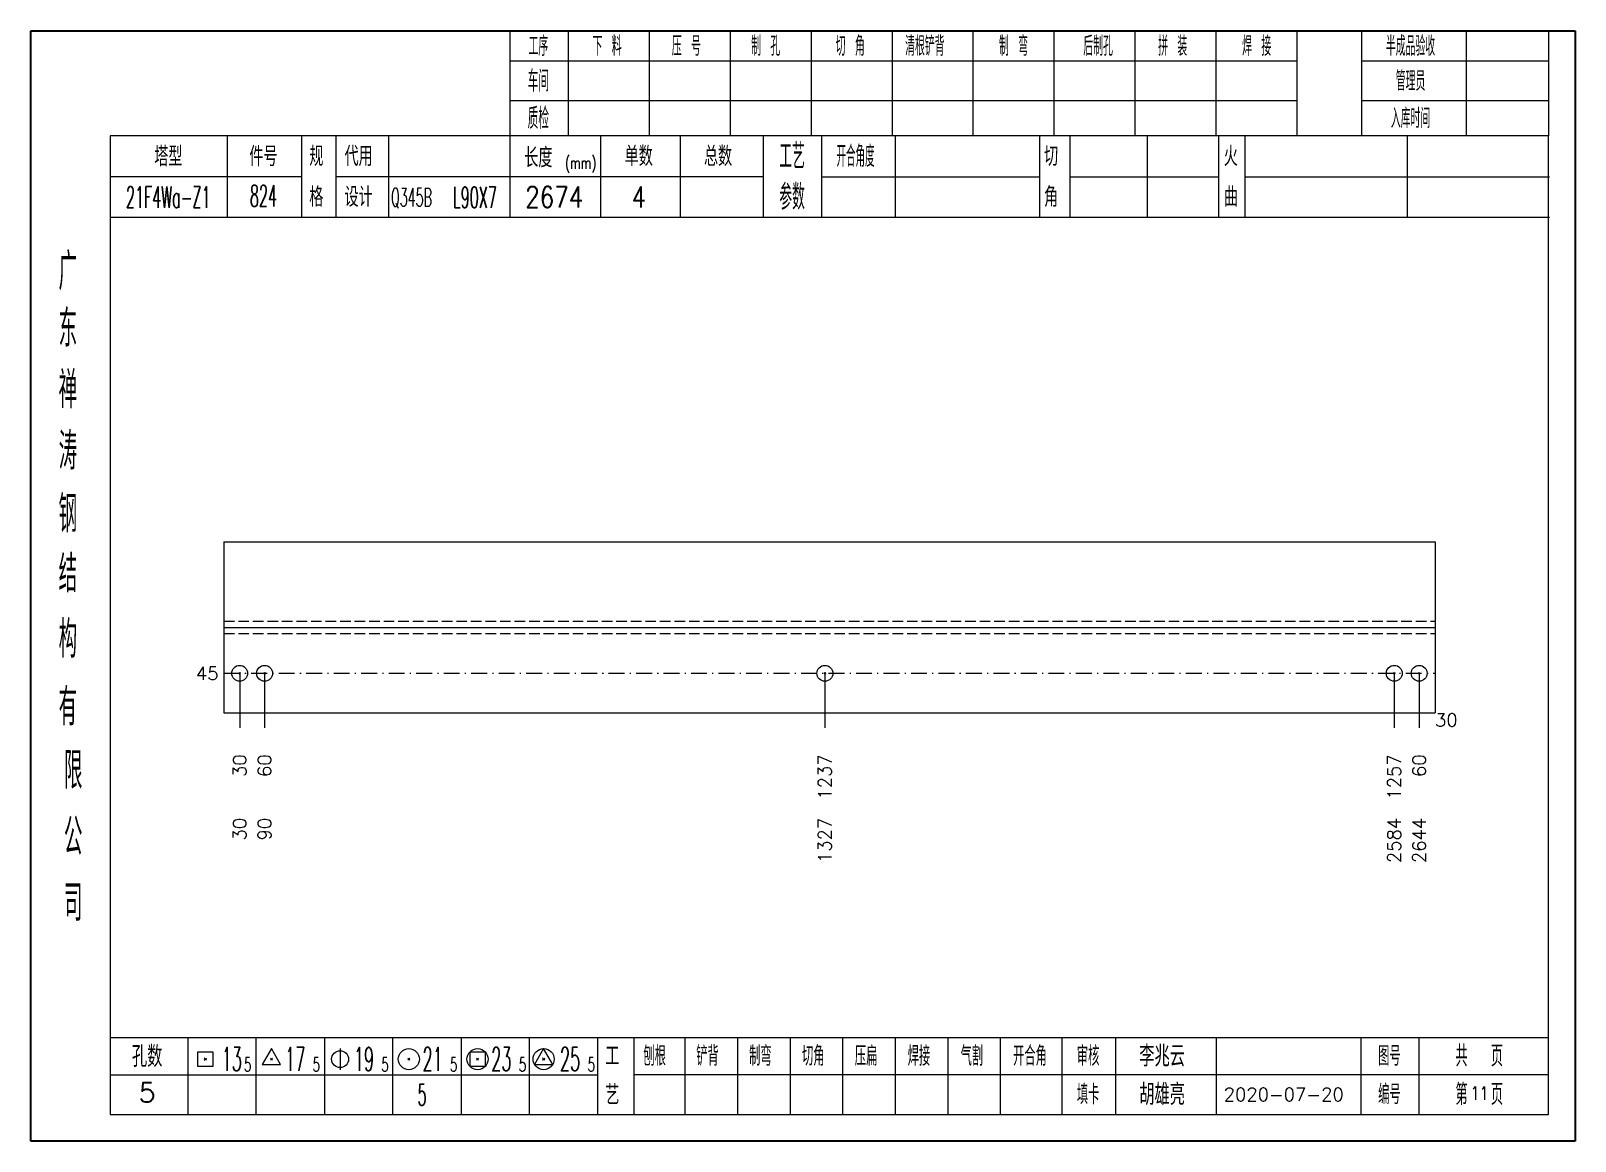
# Model space of a CAD drawing. Extents: x 1310 to 15542, y -76 to 8381.
# Drawn here: x 4637.7 to 4929.9, y 933.9 to 1143.8 of the extents above; entities that cross this region are included whole.
import ezdxf
from ezdxf.enums import TextEntityAlignment as Align

# ---------------------------------------------------------------- set-up
doc = ezdxf.new("R2010")
doc.units = 0
doc.header["$MEASUREMENT"] = 0
doc.linetypes.add('一点画线', pattern=[5.2, 3, -1, 0.2, -1])
doc.linetypes.add('虚线', pattern=[2.75, 2, -0.75])
doc.layers.get('0').update_dxf_attribs({"linetype": 'CONTINUOUS', "lineweight": 25})
for name, color, linetype, lineweight in [('1', 7, 'CONTINUOUS', 25), ('4', 7, 'CONTINUOUS', 25), ('5', 7, 'CONTINUOUS', 25)]:
    doc.layers.add(name, color=color, linetype=linetype, lineweight=lineweight)
doc.styles.get("Standard").update_dxf_attribs({"font": 'simplex.shx', "width": 0.7, "height": 3, "bigfont": 'gbhzfs.shx'})

msp = doc.modelspace()

# ---------------------------------------------------------------- texts
at = {"color": 7, "linetype": 'Continuous', "lineweight": 13}
msp.add_text('45', height=2.5, dxfattribs=at).set_placement((4673.222, 1022.337), align=Align.MIDDLE_RIGHT)
at = {"layer": '1', "color": 7, "linetype": 'Continuous', "lineweight": 13}
msp.add_text('30', height=2.5, dxfattribs=at).set_placement((4903.352, 1013.504), align=Align.MIDDLE_LEFT)
at = {"layer": '1', "color": 8, "linetype": 'Continuous', "lineweight": 9}
for s, p in [('30', (4677.222, 1007.004)), ('60', (4681.934, 1007.004)), ('1237', (4787.93, 1007.004)), ('1257', (4895.64, 1007.004)), ('60', (4900.352, 1007.004))]:
    msp.add_text(s, height=2.5, rotation=90, dxfattribs=at).set_placement(p, align=Align.MIDDLE_RIGHT)
at = {"layer": '1', "color": 7, "linetype": 'Continuous', "lineweight": 13}
for s, p in [('30', (4677.222, 995.004)), ('90', (4681.934, 995.004)), ('1327', (4787.93, 995.004)), ('2584', (4895.64, 995.004)), ('2644', (4900.352, 995.004))]:
    msp.add_text(s, height=2.5, rotation=90, dxfattribs=at).set_placement(p, align=Align.MIDDLE_RIGHT)
at = {"layer": '4', "color": 1, "linetype": 'Continuous', "lineweight": 25}
for s, height, width, p in [('工序', 3.7, 0.7, (4733.722, 1140.961)), ('下 料', 3.7, 0.7, (4746.722, 1140.961)), ('压 号', 3.7, 0.7, (4761.722, 1140.961)), ('制 孔', 3.7, 0.7, (4776.722, 1140.961)), ('切 角', 3.7, 0.7, (4792.722, 1140.961)), ('清根铲背 ', 3.7, 0.7, (4807.722, 1140.961)), (' 制 弯', 3.7, 0.7, (4822.722, 1140.961)), (' 后制孔', 3.7, 0.7, (4838.722, 1140.961)), ('拼 装', 3.7, 0.7, (4853.722, 1140.961)), (' 焊 接', 3.7, 0.7, (4868.722, 1140.961)), ('半成品验收', 3.7, 0.7, (4898.722, 1140.961)), ('车间', 4, 0.7, (4733.722, 1134.361)), ('管理员', 3.7, 0.7, (4898.722, 1134.361)), ('质检', 4, 0.7, (4733.722, 1127.301)), ('入库时间', 3.7, 0.7, (4898.722, 1127.301)), ('工艺', 4.8, 0.7, (4781.722, 1120.121)), ('开合角度', 4, 0.6, (4793.722, 1120.121)), ('(mm)', 2.24, 0.7, (4741.722, 1118.861)), ('21F4Wa-Z1', 4, 0.5, (4663.722, 1112.381)), ('824', 4, 0.5, (4681.722, 1112.631)), ('Q345B', 3.5, 0.5, (4709.722, 1112.361)), ('L90X7', 4, 0.5, (4721.722, 1112.361)), ('2674', 4, 0.8, (4736.722, 1112.411)), ('4', 4, 0.8, (4752.722, 1112.411)), ('参数', 4.8, 0.7, (4781.722, 1112.411)), ('广', 6.96, 0.7, (4644.722, 1098.331)), ('东', 6.96, 0.7, (4644.722, 1087.541)), ('禅', 6.96, 0.7, (4644.722, 1075.951)), ('涛', 6.96, 0.7, (4644.722, 1064.351)), ('钢', 6.96, 0.7, (4644.722, 1052.461)), ('结', 6.96, 0.7, (4644.722, 1041.151)), ('构', 6.96, 0.7, (4644.722, 1028.771)), ('有', 6.96, 0.7, (4644.722, 1015.961)), ('限', 6.96, 0.7, (4645.722, 1003.961)), ('公', 6.96, 0.7, (4645.722, 991.421)), ('司', 6.96, 0.7, (4645.722, 978.941)), ('13', 4.47, 0.5, (4675.722, 949.361)), ('5', 2.68, 0.6, (4678.722, 948.361)), ('17', 4.47, 0.5, (4687.722, 949.361)), ('5', 2.68, 0.6, (4691.722, 948.361)), ('19', 4.47, 0.5, (4700.722, 949.361)), ('5', 2.68, 0.6, (4704.722, 948.361)), ('21', 4.47, 0.5, (4713.722, 949.361)), ('5', 2.68, 0.6, (4717.722, 948.361)), ('23', 4.47, 0.5, (4726.722, 949.361)), ('5', 2.68, 0.6, (4730.722, 948.361)), ('25', 4.47, 0.5, (4739.722, 949.361)), ('5', 2.68, 0.6, (4743.722, 948.361)), ('刨根', 3.7, 0.8, (4755.722, 949.961)), ('铲背', 3.7, 0.8, (4765.722, 949.961)), ('制弯', 3.7, 0.8, (4775.722, 949.961)), ('切角', 3.7, 0.8, (4785.722, 949.961)), ('压扁', 3.7, 0.8, (4795.722, 949.961)), ('焊接', 3.7, 0.8, (4805.722, 949.961)), ('气割', 3.7, 0.8, (4815.722, 949.961)), ('开合角', 3.7, 0.8, (4826.722, 949.961)), ('审核', 3.7, 0.8, (4837.722, 949.961)), ('图号', 3.7, 0.8, (4894.722, 949.961)), ('共  页', 4, 0.8, (4911.722, 949.961)), ('5', 4, 0.5, (4711.722, 942.611)), ('填卡', 3.7, 0.8, (4837.722, 942.691)), ('编号', 3.7, 0.8, (4894.722, 942.691)), ('第  页', 4, 0.8, (4911.722, 942.691))]:
    msp.add_text(s, height=height, dxfattribs=dict(at, width=width)).set_placement(p, align=Align.MIDDLE_CENTER)
for s, height, p in [('塔型', 3.7, (4663.722, 1120.091)), ('件号', 3.7, (4681.722, 1120.091)), ('规', 3.7, (4691.722, 1120.121)), ('代用', 3.7, (4699.722, 1120.121)), ('长度', 3.7, (4733.722, 1119.861)), ('单数', 3.7, (4752.722, 1120.121)), ('总数', 3.7, (4767.722, 1120.121)), ('切', 3.7, (4830.722, 1120.121)), ('火', 3.7, (4864.722, 1120.121)), ('格', 3.7, (4691.722, 1112.411)), ('设计', 3.7, (4699.722, 1112.411)), ('角', 3.7, (4830.722, 1112.411)), ('曲', 3.7, (4864.722, 1112.411)), ('李兆云', 4, (4851.722, 949.961)), ('孔数', 4, (4659.722, 949.881)), ('工', 3.7, (4747.722, 949.961)), ('5', 3.7, (4659.722, 943.051)), ('艺', 3.7, (4747.722, 942.611)), ('胡雄亮', 4, (4851.722, 942.691)), ('2020-07-20', 2.5, (4874.722, 942.691))]:
    msp.add_text(s, height=height, dxfattribs=at).set_placement(p, align=Align.MIDDLE_CENTER)
at = {"layer": '4', "color": 6, "linetype": 'Continuous', "lineweight": 25, "width": 0.8}
msp.add_text('11', height=2.5, dxfattribs=at).set_placement((4911.747, 942.919), align=Align.MIDDLE_CENTER)

# ---------------------------------------------------------------- blocks, each defined once
blk = doc.blocks.new('孔21.5')
at = {"layer": '5', "color": 7, "linetype": 'Continuous', "lineweight": 13}
for p, q in [((-0.1, -0.1), (0.1, 0.1)), ((0.1, -0.1), (-0.1, 0.1))]:
    blk.add_line(p, q, dxfattribs=at)
blk.add_circle((0, 0), 1, dxfattribs=at)
blk = doc.blocks.new('CTJGK')
at = {"color": 6, "linetype": 'Continuous'}
for p, q in [((0, 209.97), (292.13, 209.97)), ((0, 0), (0, 209.97)), ((292.13, 209.97), (292.13, 0)), ((292.13, 0), (0, 0))]:
    blk.add_line(p, q, dxfattribs=at)

# ---------------------------------------------------------------- linework, layer by layer
at = {"color": 7, "linetype": 'Continuous', "lineweight": 18}
for p, q in [((4674.222, 1047.171), (4674.222, 1014.837)), ((4674.222, 1047.171), (4903.352, 1047.171)), ((4903.352, 1047.171), (4903.352, 1014.837)), ((4674.222, 1031.004), (4903.352, 1031.004))]:
    msp.add_line(p, q, dxfattribs=at)
at = {"color": 1, "linetype": '虚线', "lineweight": 18}
for p, q in [((4674.222, 1032.171), (4903.352, 1032.171)), ((4674.222, 1029.837), (4903.352, 1029.837))]:
    msp.add_line(p, q, dxfattribs=at)
at = {"color": 3, "linetype": '一点画线', "lineweight": 13}
msp.add_line((4674.222, 1022.337), (4903.352, 1022.337), dxfattribs=at)
at = {"color": 7, "linetype": 'Continuous', "lineweight": 13}
for p, q in [((4677.222, 1022.337), (4677.222, 1012.004)), ((4681.934, 1022.337), (4681.934, 1012.004)), ((4787.93, 1022.337), (4787.93, 1012.004)), ((4895.64, 1022.337), (4895.64, 1012.004)), ((4900.352, 1022.337), (4900.352, 1012.004))]:
    msp.add_line(p, q, dxfattribs=at)
at = {"layer": '1', "color": 7, "linetype": 'Continuous', "lineweight": 18}
msp.add_line((4674.222, 1014.837), (4903.352, 1014.837), dxfattribs=at)
at = {"layer": '4', "color": 1, "linetype": 'Continuous', "lineweight": 18}
for p, q in [((4637.722, 1143.831), (4637.722, 933.861)), ((4929.852, 1143.831), (4637.722, 1143.831)), ((4728.352, 1143.831), (4728.352, 1123.991)), ((4739.382, 1143.831), (4739.382, 1123.971)), ((4754.692, 1143.831), (4754.692, 1123.971)), ((4770.012, 1143.831), (4770.012, 1123.971)), ((4785.322, 1143.831), (4785.322, 1123.971)), ((4800.632, 1143.831), (4800.632, 1123.971)), ((4815.942, 1143.831), (4815.942, 1123.971)), ((4831.262, 1143.831), (4831.262, 1123.971)), ((4846.572, 1143.831), (4846.572, 1123.971)), ((4861.882, 1143.831), (4861.882, 1123.971)), ((4877.192, 1143.831), (4877.192, 1123.991)), ((4877.192, 1143.831), (4877.192, 1123.971)), ((4889.472, 1143.831), (4889.472, 1123.971)), ((4909.222, 1143.831), (4909.222, 1123.971)), ((4924.802, 1143.831), (4924.802, 1123.971)), ((4929.852, 1114.031), (4929.852, 1143.831)), ((4877.192, 1138.101), (4728.352, 1138.101)), ((4924.802, 1138.101), (4889.472, 1138.101)), ((4877.192, 1130.621), (4728.352, 1130.621)), ((4924.802, 1130.621), (4889.472, 1130.621)), ((4652.732, 1123.971), (4652.732, 938.911)), ((4924.802, 1123.971), (4652.732, 1123.971)), ((4674.852, 1123.981), (4674.852, 1108.561)), ((4689.002, 1108.561), (4689.002, 1123.971)), ((4695.502, 1108.561), (4695.502, 1123.971)), ((4705.372, 1123.971), (4705.372, 1108.561)), ((4728.352, 1123.991), (4728.352, 1108.561)), ((4745.472, 1123.971), (4745.472, 1108.561)), ((4760.522, 1123.971), (4760.522, 1108.561)), ((4776.222, 1123.971), (4776.222, 1108.561)), ((4787.282, 1123.971), (4787.282, 1108.561)), ((4801.232, 1123.971), (4801.232, 1108.561)), ((4828.532, 1123.971), (4828.532, 1108.561)), ((4834.292, 1123.971), (4834.292, 1108.561)), ((4848.912, 1123.971), (4848.912, 1108.561)), ((4862.372, 1123.971), (4862.372, 1108.561)), ((4867.362, 1123.971), (4867.362, 1108.561)), ((4898.102, 1123.971), (4898.102, 1108.561)), ((4924.802, 938.911), (4924.802, 1123.971)), ((4689.002, 1116.211), (4652.732, 1116.211)), ((4776.222, 1116.261), (4695.502, 1116.261)), ((4787.282, 1116.261), (4828.532, 1116.261)), ((4834.292, 1116.261), (4862.372, 1116.261)), ((4867.362, 1116.261), (4924.982, 1116.261)), ((4929.852, 933.861), (4929.852, 1114.031)), ((4924.982, 1108.561), (4652.732, 1108.561)), ((4652.732, 953.441), (4924.802, 953.441)), ((4667.422, 953.441), (4667.422, 938.911)), ((4680.352, 938.911), (4680.352, 953.441)), ((4693.282, 953.441), (4693.282, 938.911)), ((4706.202, 938.911), (4706.202, 953.441)), ((4719.132, 953.441), (4719.132, 938.911)), ((4732.062, 938.911), (4732.062, 953.441)), ((4744.982, 938.911), (4744.982, 953.441)), ((4751.852, 938.911), (4751.852, 953.441)), ((4761.512, 938.911), (4761.512, 953.441)), ((4771.452, 938.911), (4771.452, 953.441)), ((4781.392, 938.911), (4781.392, 953.441)), ((4791.342, 938.911), (4791.342, 953.441)), ((4801.282, 938.911), (4801.282, 953.441)), ((4811.222, 938.911), (4811.222, 953.441)), ((4821.172, 938.911), (4821.172, 953.441)), ((4832.812, 938.911), (4832.812, 953.441)), ((4842.962, 938.911), (4842.962, 953.441)), ((4862.022, 938.911), (4862.022, 953.441)), ((4889.402, 938.911), (4889.402, 953.441)), ((4900.362, 938.911), (4900.362, 953.441)), ((4744.982, 946.311), (4652.732, 946.311)), ((4751.812, 946.471), (4924.802, 946.471)), ((4652.732, 938.911), (4924.802, 938.911)), ((4637.722, 933.861), (4929.852, 933.861))]:
    msp.add_line(p, q, dxfattribs=at)
at = {"layer": '4', "color": 7, "linetype": 'Continuous', "lineweight": 13}
for p, q in [((4669.308, 947.947), (4669.308, 950.775)), ((4669.308, 950.775), (4672.136, 950.775)), ((4670.522, 949.161), (4670.922, 949.561)), ((4670.922, 949.161), (4670.522, 949.561)), ((4672.136, 950.775), (4672.136, 947.947)), ((4683.222, 951.361), (4681.49, 948.361)), ((4683.022, 949.161), (4683.422, 949.561)), ((4683.422, 949.161), (4683.022, 949.561)), ((4684.954, 948.361), (4683.222, 951.361)), ((4696.222, 951.361), (4696.222, 947.361)), ((4709.022, 949.161), (4709.422, 949.561)), ((4709.422, 949.161), (4709.022, 949.561)), ((4720.808, 947.947), (4720.808, 950.775)), ((4720.808, 950.775), (4723.636, 950.775)), ((4722.022, 949.161), (4722.422, 949.561)), ((4722.422, 949.161), (4722.022, 949.561)), ((4723.636, 950.775), (4723.636, 947.947)), ((4734.722, 951.361), (4732.99, 948.361)), ((4734.522, 949.161), (4734.922, 949.561)), ((4734.922, 949.161), (4734.522, 949.561)), ((4736.454, 948.361), (4734.722, 951.361)), ((4672.136, 947.947), (4669.308, 947.947)), ((4681.49, 948.361), (4684.954, 948.361)), ((4723.636, 947.947), (4720.808, 947.947)), ((4732.99, 948.361), (4736.454, 948.361))]:
    msp.add_line(p, q, dxfattribs=at)
for centre, radius in [((4696.222, 949.361), 1.6), ((4709.222, 949.361), 2), ((4722.222, 949.361), 2), ((4734.722, 949.361), 2)]:
    msp.add_circle(centre, radius, dxfattribs=at)

# ---------------------------------------------------------------- block references
at = {"color": 0, "linetype": 'Continuous'}
msp.add_blockref('CTJGK', (4637.722, 933.861), dxfattribs=at)
at = {"layer": '1', "color": 8, "linetype": 'Continuous', "lineweight": 9, "xscale": 1.5, "yscale": 1.5, "zscale": 1.5}
for p in [(4677.222, 1022.337), (4681.934, 1022.337), (4787.93, 1022.337), (4895.64, 1022.337), (4900.352, 1022.337)]:
    msp.add_blockref('孔21.5', p, dxfattribs=at)

msp.set_redraw_order([(e.dxf.handle, doc.entitydb.next_handle()) for e in msp.query("TEXT MTEXT ATTDEF DIMENSION ARC_DIMENSION")])  # texts and dimensions are drawn at this point

doc.saveas('drawing.dxf')
